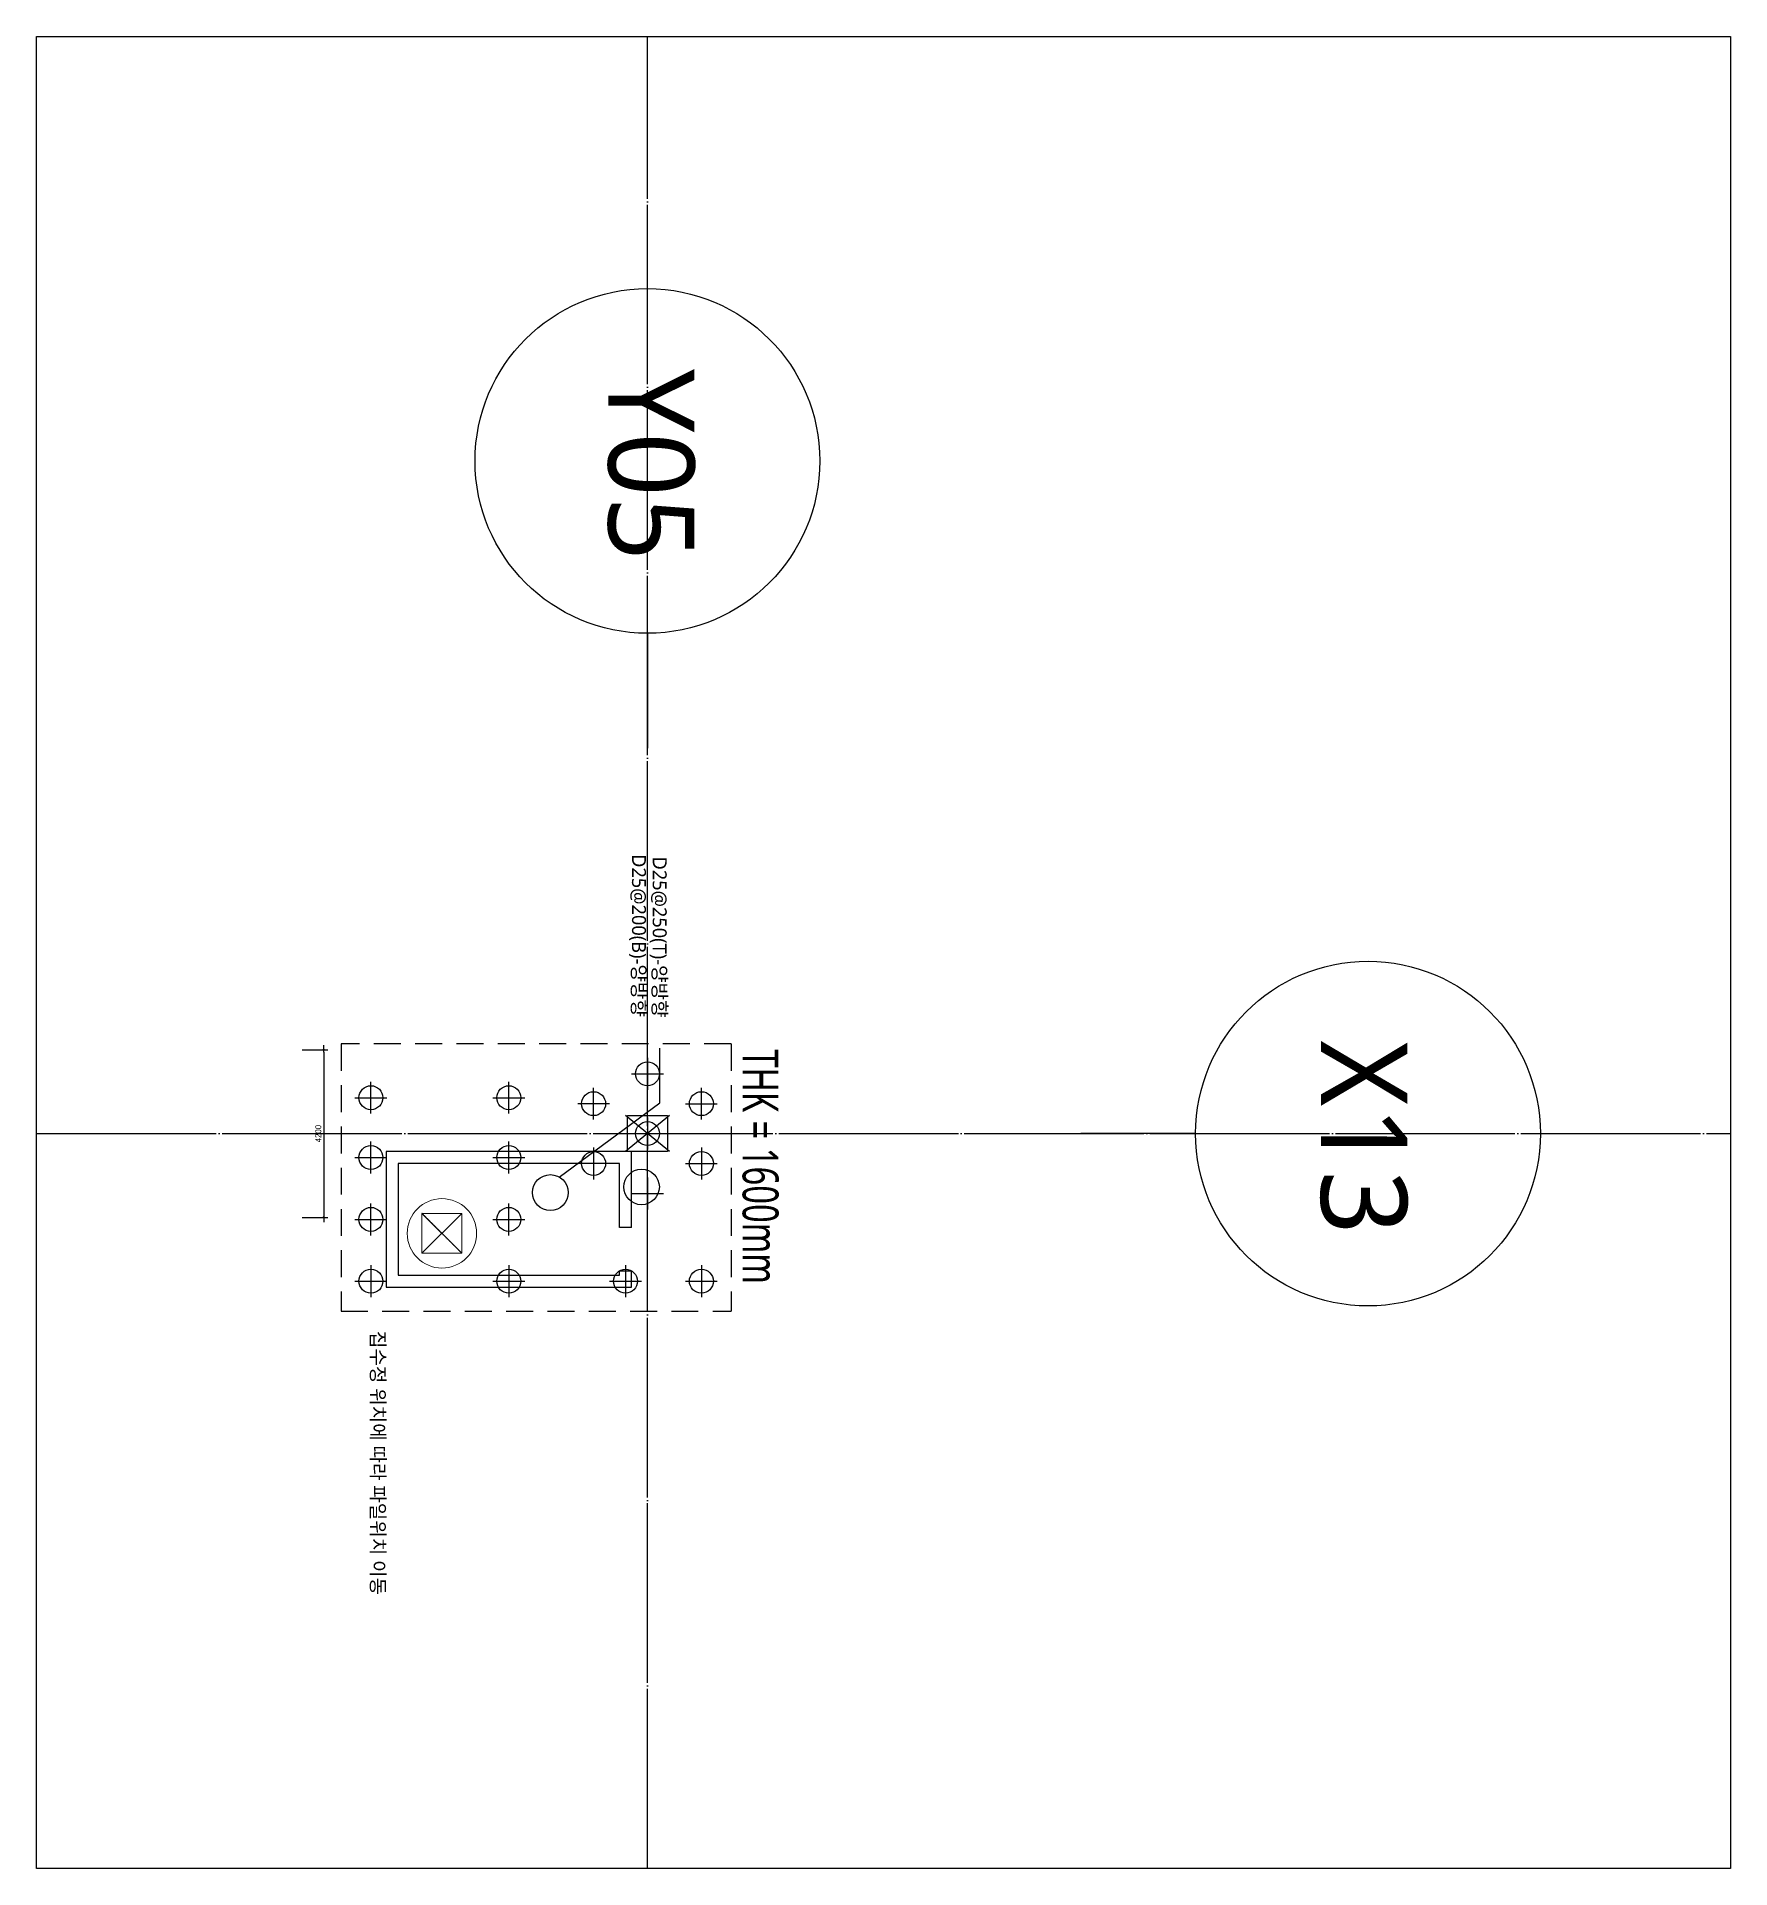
# Model space of a CAD drawing. Header units: millimetres. Extents: x 11948722 to 13111668, y -10771712 to -10232988.
# Drawn here: x 12547193 to 12589642, y -10359050 to -10313136 of the extents above; entities that cross this region are included whole.
import ezdxf
from ezdxf.enums import TextEntityAlignment as Align

# ---------------------------------------------------------------- set-up
doc = ezdxf.new("R2010")
doc.units = ezdxf.units.MM
doc.header["$LTSCALE"] = 150
doc.header["$MEASUREMENT"] = 0
for name, pattern in [('CEN', [6.2, 6, -0.1, 0, -0.1]), ('CONTINOUS', [0]), ('DASHED2', [0.375, 0.25, -0.125]), ('HID', [2.3, 1.5, -0.8]), ('HIDDEN2', [0.1875, 0.125, -0.0625]), ('XREF-구조평면도-안성 에버게인$0$XREF-구조평면도-안성 에버게인$0$HIDDEN', [2, 1, -1])]:
    doc.linetypes.add(name, pattern=pattern)
doc.layers.get('0').update_dxf_attribs({"linetype": 'CONTINUOUS'})
doc.layers.get('Defpoints').update_dxf_attribs({"color": 117, "linetype": 'CONTINUOUS'})
for name, color, linetype in [('!!집수정의견정리', 81, 'CONTINUOUS'), ('__S-CEN', 8, 'CEN'), ('CEN', 1, 'CEN'), ('COL', 2, 'CONTINUOUS'), ('CON-C', 2, 'CONTINUOUS'), ('DIM', 7, 'CONTINUOUS'), ('F.LINE', 41, 'DASHED2'), ('F.NAME', 6, 'CONTINUOUS'), ('NOTE', 7, 'CONTINUOUS'), ('PILE', 1, 'CONTINUOUS'), ('x-평면도$0$SYM-2', 7, 'CONTINUOUS'), ('XREF-구조평면도-안성 에버게인$0$XREF-구조평면도-안성 에버게인$0$주철근', 2, 'CONTINUOUS')]:
    doc.layers.add(name, color=color, linetype=linetype)
doc.layers.add('집수정 1.90 x 1.700', color=3, linetype='CONTINUOUS', lineweight=0)
doc.styles.add('GHS', font='Dotum.ttf')
doc.styles.get("Standard").update_dxf_attribs({"font": 'NanumGothic.ttf'})
doc.dimstyles.new('YW.PC.ST', dxfattribs={"dimscale": 100, "dimtxt": 1.5, "dimasz": 0.6, "dimexe": 1, "dimexo": 1, "dimgap": 0.6, "dimtad": 1, "dimdec": 0, "dimzin": 0, "dimdsep": 46, "dimtxsty": 'GHS', "dimblk1": '_RXDOT', "dimblk2": '_RXDOT', "dimsah": 1, "dimcen": 0, "dimdle": 8, "dimclrd": 120, "dimclre": 120, "dimclrt": 7, "dimadec": 0, "dimazin": 0, "dimtfac": 1, "dimtdec": 0, "dimtix": 1, "dimtmove": 2, "dimatfit": 3, "dimldrblk": 'CLOSEDBLANK', "dimfxl": 1, "dimtolj": 1, "dimtzin": 0, "dimarcsym": 0})

msp = doc.modelspace()

# ---------------------------------------------------------------- texts
at = {"layer": '!!집수정의견정리', "linetype": 'CONTINOUS'}
msp.add_text('집수정 위치에 따라 파일위치 이동 ', height=350, rotation=270, dxfattribs=at).set_placement((12555749.7, -10345576.9), align=Align.MIDDLE_LEFT)
at = {"layer": 'F.NAME', "color": 140, "width": 0.7}
msp.add_text('THK = 1600mm', height=900, rotation=270, dxfattribs=at).set_placement((12565336, -10341461.3), align=Align.MIDDLE_CENTER)
at = {"layer": 'NOTE'}
for s, p in [('D25@200(B)-양방향', (12562289.7, -10333626.9)), ('D25@250(T)-양방향', (12562808.7, -10333686.7))]:
    msp.add_text(s, height=350, rotation=270, dxfattribs=at).set_placement(p, align=Align.MIDDLE_LEFT)
at = {"layer": 'x-평면도$0$SYM-2', "color": 3}
for s, p in [('Y05', (12562600.8, -10323869)), ('X13', (12580463.4, -10340732.1))]:
    msp.add_text(s, height=2160, rotation=270, dxfattribs=at).set_placement(p, align=Align.MIDDLE_CENTER)

# ---------------------------------------------------------------- blocks, each defined once
blk = doc.blocks.new('_RXDOT')
at = {"color": 0, "linetype": 'ByBlock'}
blk.add_line((-1, 0), (2, 0), dxfattribs=at)
at = {"color": 0, "linetype": 'ByBlock', "const_width": 0.5}
blk.add_lwpolyline([(-0.25, 0, 1), (0.25, 0, 1)], format="xyb", close=True, dxfattribs=at)
blk = doc.blocks.new('*D2001')
at = {"layer": 'Defpoints', "color": 0, "ltscale": 1200}
for p in [(12553751, -10338533), (12553751, -10342732), (12554387, -10342732)]:
    blk.add_point(p, dxfattribs=at)
at = {"layer": 'DIM', "color": 120, "lineweight": -2}
for p, q in [((12553851, -10338533), (12554487, -10338533)), ((12554387, -10338593), (12554387, -10342672)), ((12553851, -10342732), (12554487, -10342732))]:
    blk.add_line(p, q, dxfattribs=at)
at = {"layer": 'DIM', "color": 120, "lineweight": -2, "ltscale": 1200, "xscale": 60, "yscale": 60, "zscale": 60}
for p, rotation in [((12554387, -10338533), 90), ((12554387, -10342732), 270)]:
    blk.add_blockref('_RXDOT', p, dxfattribs=dict(at, rotation=rotation))
at = {"layer": 'DIM', "color": 7, "ltscale": 1200, "insert": (12554252, -10340633), "char_height": 150, "attachment_point": 5, "rotation": 90, "style": 'GHS'}
blk.add_mtext('\\A1;4200', dxfattribs=at)
blk = doc.blocks.new('_ClosedBlank')
at = {"color": 0, "linetype": 'ByBlock', "lineweight": -2}
for p, q in [((-1, 0.17), (0, 0)), ((-1, 0.17), (-1, -0.17)), ((0, 0), (-1, -0.17))]:
    blk.add_line(p, q, dxfattribs=at)

# ---------------------------------------------------------------- dimensions: what is measured, and where the dimension line sits
at = {"layer": 'DIM'}
dim = msp.add_linear_dim(base=(12554387.4, -10342732.4), p1=(12553751.2, -10338532.8), p2=(12553751.2, -10342732.4), angle=270, dimstyle='YW.PC.ST', dxfattribs=at)
dim.commit()
dim.dimension.update_dxf_attribs({"geometry": '*D2001', "text_midpoint": (12554252.3, -10340632.6)})

# ---------------------------------------------------------------- linework, layer by layer
at = {"layer": '__S-CEN', "ltscale": 5}
for p, q in [((12562501.2, -10359050.3), (12562501.2, -10313135.6)), ((12547193, -10340632.6), (12589642.5, -10340632.6))]:
    msp.add_line(p, q, dxfattribs=at)
at = {"layer": 'CEN', "linetype": 'HIDDEN2'}
msp.add_line((12557851.2, -10343632.6), (12556851.2, -10342632.6), dxfattribs=at)
at = {"layer": 'COL'}
for p, q in [((12562001.2, -10341082.6), (12562001.2, -10340182.6)), ((12562001.2, -10340182.6), (12563001.2, -10340182.6)), ((12563001.2, -10340182.6), (12563001.2, -10341082.6)), ((12562101.2, -10341082.6), (12555951.2, -10341082.6)), ((12555951.2, -10341082.6), (12555951.2, -10344482.6)), ((12563001.2, -10341082.6), (12562001.2, -10341082.6)), ((12562101.2, -10342982.6), (12562101.2, -10341082.6)), ((12561801.2, -10341382.6), (12556251.2, -10341382.6)), ((12556251.2, -10341382.6), (12556251.2, -10344182.6)), ((12561801.2, -10342982.6), (12561801.2, -10341382.6)), ((12562101.2, -10342982.6), (12561801.2, -10342982.6)), ((12561801.2, -10344182.6), (12561801.2, -10344082.6)), ((12562101.2, -10344082.6), (12561801.2, -10344082.6)), ((12562101.2, -10344482.6), (12562101.2, -10344082.6)), ((12555951.2, -10344482.6), (12562101.2, -10344482.6)), ((12556251.2, -10344182.6), (12561801.2, -10344182.6))]:
    msp.add_line(p, q, dxfattribs=at)
at = {"layer": 'CON-C', "ltscale": 1200}
msp.add_lwpolyline([(12589642.5, -10313135.6), (12589642.5, -10359050.3), (12547193, -10359050.3), (12547193, -10313135.6)], close=True, dxfattribs=at)
at = {"layer": 'Defpoints'}
for p, q in [((12563051.2, -10340182.6), (12561951.2, -10341082.6)), ((12563051.2, -10341082.6), (12561951.2, -10340182.6))]:
    msp.add_line(p, q, dxfattribs=at)
at = {"layer": 'F.LINE', "linetype": 'HID', "ltscale": 3}
for p, q in [((12564601.2, -10338382.6), (12554821.2, -10338382.6)), ((12554821.2, -10338382.6), (12554821.2, -10345082.6)), ((12564601.2, -10338382.6), (12564601.2, -10345082.6)), ((12554821.2, -10345082.6), (12564601.2, -10345082.6))]:
    msp.add_line(p, q, dxfattribs=at)
at = {"layer": 'NOTE'}
for p, q in [((12562814.3, -10339862.4), (12562814.3, -10338488.3)), ((12560293.1, -10341721.5), (12562814.3, -10339862.4))]:
    msp.add_line(p, q, dxfattribs=at)
for centre, radius in [((12560068.1, -10342111.2), 450), ((12562354.3, -10341969.1), 445.5)]:
    msp.add_circle(centre, radius, dxfattribs=at)
at = {"layer": 'PILE'}
for p, q in [((12562502.9, -10338732.6), (12562502.9, -10339532.6)), ((12555571.2, -10340132.6), (12555571.2, -10339332.6)), ((12559026.2, -10340132.6), (12559026.2, -10339332.6)), ((12561152.9, -10340282.6), (12561152.9, -10339482.6)), ((12562102.9, -10339132.6), (12562902.9, -10339132.6)), ((12563852.9, -10340282.6), (12563852.9, -10339482.6)), ((12555171.2, -10339732.6), (12555971.2, -10339732.6)), ((12558626.2, -10339732.6), (12559426.2, -10339732.6)), ((12561552.9, -10339882.6), (12560752.9, -10339882.6)), ((12563452.9, -10339882.6), (12564252.9, -10339882.6)), ((12562502.9, -10340232.6), (12562502.9, -10341032.6)), ((12555571.2, -10341632.6), (12555571.2, -10340832.6)), ((12559026.2, -10341632.6), (12559026.2, -10340832.6)), ((12562102.9, -10340632.6), (12562902.9, -10340632.6)), ((12555171.2, -10341232.6), (12555971.2, -10341232.6)), ((12558626.2, -10341232.6), (12559426.2, -10341232.6)), ((12561152.9, -10340982.6), (12561152.9, -10341782.6)), ((12563852.9, -10340982.6), (12563852.9, -10341782.6)), ((12561552.9, -10341382.6), (12560752.9, -10341382.6)), ((12562502.9, -10341732.6), (12562502.9, -10342532.6)), ((12563452.9, -10341382.6), (12564252.9, -10341382.6)), ((12562102.9, -10342132.6), (12562902.9, -10342132.6)), ((12555571.2, -10343182.6), (12555571.2, -10342382.6)), ((12559026.2, -10343182.6), (12559026.2, -10342382.6)), ((12555171.2, -10342782.6), (12555971.2, -10342782.6)), ((12558626.2, -10342782.6), (12559426.2, -10342782.6)), ((12555571.2, -10343932.6), (12555571.2, -10344732.6)), ((12559026.2, -10343932.6), (12559026.2, -10344732.6)), ((12561951.2, -10343932.6), (12561951.2, -10344732.6)), ((12563852.9, -10343932.6), (12563852.9, -10344732.6)), ((12555171.2, -10344332.6), (12555971.2, -10344332.6)), ((12558626.2, -10344332.6), (12559426.2, -10344332.6)), ((12561551.2, -10344332.6), (12562351.2, -10344332.6)), ((12563452.9, -10344332.6), (12564252.9, -10344332.6))]:
    msp.add_line(p, q, dxfattribs=at)
at = {"layer": 'PILE', "color": 7}
for centre in [(12562502.9, -10339132.6), (12555571.2, -10339732.6), (12559026.2, -10339732.6), (12561152.9, -10339882.6), (12563852.9, -10339882.6), (12562502.9, -10340632.6), (12555571.2, -10341232.6), (12559026.2, -10341232.6), (12561152.9, -10341382.6), (12563852.9, -10341382.6), (12555571.2, -10342782.6), (12559026.2, -10342782.6), (12555571.2, -10344332.6), (12559026.2, -10344332.6), (12561951.2, -10344332.6), (12563852.9, -10344332.6)]:
    msp.add_circle(centre, 300, dxfattribs=at)
at = {"layer": 'x-평면도$0$SYM-2'}
for p, q in [((12562501.2, -10328091.4), (12562501.2, -10330971.4)), ((12576240.9, -10340632.5), (12573360.9, -10340632.5))]:
    msp.add_line(p, q, dxfattribs=at)
for centre in [(12562501.2, -10323771.4), (12580560.9, -10340632.5)]:
    msp.add_circle(centre, 4320, dxfattribs=at)
at = {"layer": 'XREF-구조평면도-안성 에버게인$0$XREF-구조평면도-안성 에버게인$0$주철근', "color": 3, "linetype": 'XREF-구조평면도-안성 에버게인$0$XREF-구조평면도-안성 에버게인$0$HIDDEN', "ltscale": 0.5, "const_width": 2}
for points in [[(12559843.1, -10338382.6), (12559843.1, -10345082.6)], [(12555351.2, -10342336.2), (12564601.2, -10342336.2)]]:
    msp.add_lwpolyline(points, dxfattribs=at)
at = {"layer": 'XREF-구조평면도-안성 에버게인$0$XREF-구조평면도-안성 에버게인$0$주철근', "color": 3, "ltscale": 0.06, "const_width": 2}
for points in [[(12560293.1, -10338382.6), (12560293.1, -10345082.6)], [(12555351.2, -10341886.2), (12564601.2, -10341886.2)]]:
    msp.add_lwpolyline(points, dxfattribs=at)
at = {"layer": '집수정 1.90 x 1.700', "color": 3, "ltscale": 240}
for p, q in [((12557851.2, -10342632.6), (12556851.2, -10343632.6)), ((12557851.2, -10343632.6), (12556851.2, -10342632.6))]:
    msp.add_line(p, q, dxfattribs=at)
msp.add_lwpolyline([(12557851.2, -10342632.6), (12557851.2, -10343632.6), (12556851.2, -10343632.6), (12556851.2, -10342632.6)], close=True, dxfattribs=at)
msp.add_circle((12557351.2, -10343132.6), 870, dxfattribs=at)

msp.set_redraw_order([(e.dxf.handle, doc.entitydb.next_handle()) for e in msp.query("TEXT MTEXT ATTDEF DIMENSION ARC_DIMENSION")])  # texts and dimensions are drawn at this point

doc.saveas('drawing.dxf')
